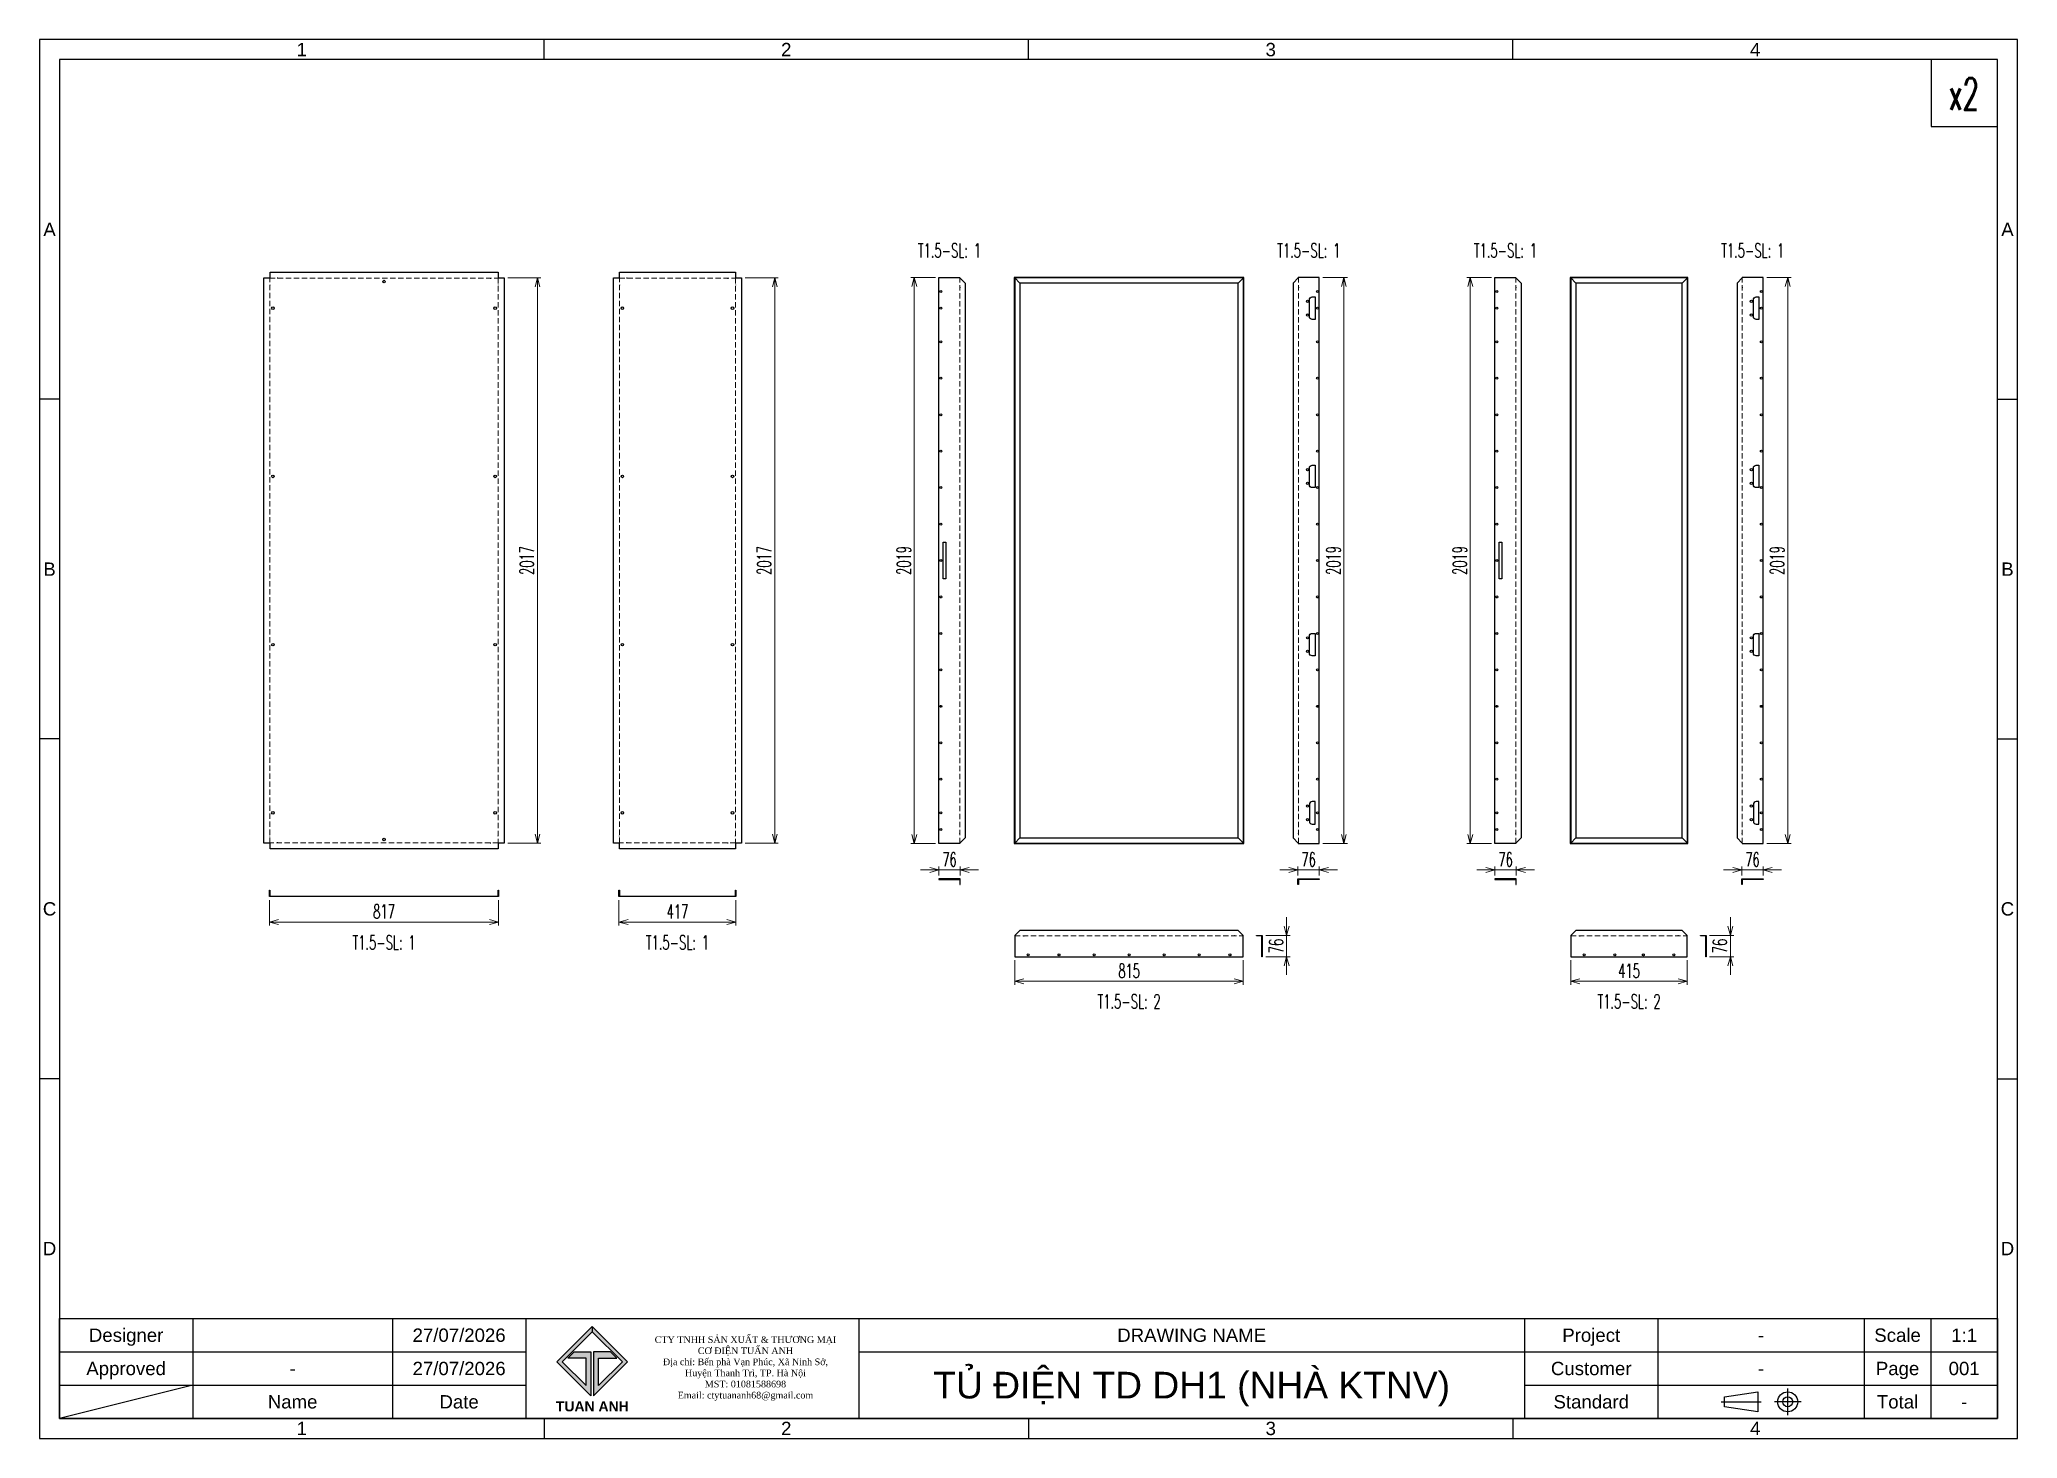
# Model space of a CAD drawing. Header units: millimetres. Extents: x 173893 to 258446, y -176540 to -123824.
# Drawn here: x 205035 to 212092, y -165708 to -160719 of the extents above; entities that cross this region are included whole.
import ezdxf
from ezdxf.enums import TextEntityAlignment as Align

# ---------------------------------------------------------------- set-up
doc = ezdxf.new("R2010")
doc.units = ezdxf.units.MM
doc.header["$LTSCALE"] = 3
doc.linetypes.add('HIDDEN', pattern=[9.525, 6.35, -3.175])
for name, color, linetype in [('@.DM. NÉT CHÍNH', 7, 'Continuous'), ('@.TEXT', 7, 'Continuous'), ('@.VISIBLE', 7, 'Continuous'), ('dim', 7, 'Continuous')]:
    doc.layers.add(name, color=color, linetype=linetype)
doc.layers.add('@.DM. NÉT ĐỨT', color=8, linetype='HIDDEN', lineweight=9)
doc.styles.add('Ann_w01', font='romans.shx', dxfattribs={"width": 0.6, "bigfont": 'chineset.shx'})
doc.styles.add('Arial', font='arial.ttf')
doc.dimstyles.new('Dim 01_SC25', dxfattribs={"dimscale": 25, "dimtxt": 2, "dimasz": 1.3, "dimexe": 0.5, "dimexo": 0.5, "dimgap": 0.5, "dimtad": 1, "dimdec": 1, "dimzin": 12, "dimdsep": 46, "dimtxsty": 'Ann_w01', "dimblk": 'OPEN30', "dimcen": 1.5, "dimclrd": 6, "dimclre": 6, "dimclrt": 3, "dimadec": 1, "dimazin": 3, "dimtm": 1e-09, "dimtfac": 1, "dimtdec": 1, "dimtix": 1, "dimtmove": 0, "dimatfit": 3, "dimldrblk": 'OPEN30', "dimfxl": 1, "dimtolj": 1, "dimlwd": 0, "dimlwe": 0, "dimarcsym": 0})

msp = doc.modelspace()

# ---------------------------------------------------------------- texts
at = {"layer": 'dim', "color": 1, "style": 'Ann_w01', "width": 0.6}
for s, height, p in [('x2', 113.498, (211900.22, -160912.6)), ('T1.5-SL: 1', 50, (208280.95, -161470.54)), ('T1.5-SL: 1', 50, (209563.02, -161470.54)), ('T1.5-SL: 1', 50, (210264.77, -161470.54)), ('T1.5-SL: 1', 50, (211146.84, -161470.54)), ('T1.5-SL: 1', 50, (206263.84, -163939.11)), ('T1.5-SL: 1', 50, (207310.63, -163939.11)), ('T1.5-SL: 2', 50, (208921.98, -164150.19)), ('T1.5-SL: 2', 50, (210705.8, -164150.19))]:
    msp.add_text(s, height=height, dxfattribs=at).set_placement(p, align=Align.MIDDLE_CENTER)

# ---------------------------------------------------------------- blocks, each defined once
blk = doc.blocks.new('_Open30')
at = {"color": 0, "linetype": 'ByBlock', "lineweight": -2}
for p, q in [((-1, 0.27), (0, 0)), ((0, 0), (-1, -0.27)), ((0, 0), (-1, 0))]:
    blk.add_line(p, q, dxfattribs=at)
blk = doc.blocks.new('*D256')
at = {"layer": 'Defpoints', "color": 0, "transparency": 16777216}
for p in [(207102.1, -163775.3), (207519.1, -163775.3), (207519.1, -163866.4)]:
    blk.add_point(p, dxfattribs=at)
at = {"layer": 'dim', "color": 6, "lineweight": 0, "transparency": 16777216}
for p, q in [((207102.1, -163787.8), (207102.1, -163878.9)), ((207519.1, -163787.8), (207519.1, -163878.9)), ((207134.6, -163866.4), (207486.6, -163866.4))]:
    blk.add_line(p, q, dxfattribs=at)
at = {"layer": 'dim', "color": 6, "lineweight": 0, "transparency": 16777216, "xscale": 32.5, "yscale": 32.5, "zscale": 32.5, "rotation": 180}
blk.add_blockref('_Open30', (207102.1, -163866.4), dxfattribs=at)
at = {"layer": 'dim', "color": 6, "lineweight": 0, "transparency": 16777216, "xscale": 32.5, "yscale": 32.5, "zscale": 32.5}
blk.add_blockref('_Open30', (207519.1, -163866.4), dxfattribs=at)
at = {"layer": 'dim', "color": 3, "transparency": 16777216, "insert": (207310.6, -163828.9), "char_height": 50, "attachment_point": 5, "style": 'Ann_w01'}
blk.add_mtext('\\A1;417', dxfattribs=at)
blk = doc.blocks.new('*D257')
at = {"layer": 'Defpoints', "color": 0, "transparency": 16777216}
for p in [(207539.3, -161568.3), (207658.1, -161568.3), (207539.3, -163585.3)]:
    blk.add_point(p, dxfattribs=at)
at = {"layer": 'dim', "color": 6, "lineweight": 0, "transparency": 16777216}
for p, q in [((207551.8, -161568.3), (207670.6, -161568.3)), ((207658.1, -163552.8), (207658.1, -161600.8)), ((207551.8, -163585.3), (207670.6, -163585.3))]:
    blk.add_line(p, q, dxfattribs=at)
at = {"layer": 'dim', "color": 6, "lineweight": 0, "transparency": 16777216, "xscale": 32.5, "yscale": 32.5, "zscale": 32.5}
for p, rotation in [((207658.1, -161568.3), 90), ((207658.1, -163585.3), 270)]:
    blk.add_blockref('_Open30', p, dxfattribs=dict(at, rotation=rotation))
at = {"layer": 'dim', "color": 3, "transparency": 16777216, "insert": (207620.6, -162576.8), "char_height": 50, "attachment_point": 5, "rotation": 90, "style": 'Ann_w01'}
blk.add_mtext('\\A1;2017', dxfattribs=at)
blk = doc.blocks.new('*D258')
at = {"layer": 'Defpoints', "color": 0, "transparency": 16777216}
for p in [(211184.3, -161567.3), (211272.1, -161567.3), (211184.3, -163586.3)]:
    blk.add_point(p, dxfattribs=at)
at = {"layer": 'dim', "color": 6, "lineweight": 0, "transparency": 16777216}
for p, q in [((211196.8, -161567.3), (211284.6, -161567.3)), ((211272.1, -163553.8), (211272.1, -161599.8)), ((211196.8, -163586.3), (211284.6, -163586.3))]:
    blk.add_line(p, q, dxfattribs=at)
at = {"layer": 'dim', "color": 6, "lineweight": 0, "transparency": 16777216, "xscale": 32.5, "yscale": 32.5, "zscale": 32.5}
for p, rotation in [((211272.1, -161567.3), 90), ((211272.1, -163586.3), 270)]:
    blk.add_blockref('_Open30', p, dxfattribs=dict(at, rotation=rotation))
at = {"layer": 'dim', "color": 3, "transparency": 16777216, "insert": (211234.6, -162576.8), "char_height": 50, "attachment_point": 5, "rotation": 90, "style": 'Ann_w01'}
blk.add_mtext('\\A1;2019', dxfattribs=at)
blk = doc.blocks.new('*D259')
at = {"layer": 'Defpoints', "color": 0, "transparency": 16777216}
for p in [(211108.3, -163712.6), (211184.3, -163680.4), (211184.3, -163712.6)]:
    blk.add_point(p, dxfattribs=at)
at = {"layer": 'dim', "color": 6, "lineweight": 0, "transparency": 16777216}
for p, q in [((211075.8, -163680.4), (211043.3, -163680.4)), ((211108.3, -163700.1), (211108.3, -163667.9)), ((211108.3, -163680.4), (211184.3, -163680.4)), ((211184.3, -163700.1), (211184.3, -163667.9)), ((211216.8, -163680.4), (211249.3, -163680.4))]:
    blk.add_line(p, q, dxfattribs=at)
at = {"layer": 'dim', "color": 6, "lineweight": 0, "transparency": 16777216, "xscale": 32.5, "yscale": 32.5, "zscale": 32.5}
blk.add_blockref('_Open30', (211108.3, -163680.4), dxfattribs=at)
at = {"layer": 'dim', "color": 6, "lineweight": 0, "transparency": 16777216, "xscale": 32.5, "yscale": 32.5, "zscale": 32.5, "rotation": 180}
blk.add_blockref('_Open30', (211184.3, -163680.4), dxfattribs=at)
at = {"layer": 'dim', "color": 3, "transparency": 16777216, "insert": (211146.3, -163642.9), "char_height": 50, "attachment_point": 5, "style": 'Ann_w01'}
blk.add_mtext('\\A1;76', dxfattribs=at)
blk = doc.blocks.new('*D260')
at = {"layer": 'Defpoints', "color": 0, "transparency": 16777216}
for p in [(210139.5, -161567.3), (210227.3, -161567.3), (210227.3, -163586.3)]:
    blk.add_point(p, dxfattribs=at)
at = {"layer": 'dim', "color": 6, "lineweight": 0, "transparency": 16777216}
for p, q in [((210214.8, -161567.3), (210127, -161567.3)), ((210139.5, -163553.8), (210139.5, -161599.8)), ((210214.8, -163586.3), (210127, -163586.3))]:
    blk.add_line(p, q, dxfattribs=at)
at = {"layer": 'dim', "color": 6, "lineweight": 0, "transparency": 16777216, "xscale": 32.5, "yscale": 32.5, "zscale": 32.5}
for p, rotation in [((210139.5, -161567.3), 90), ((210139.5, -163586.3), 270)]:
    blk.add_blockref('_Open30', p, dxfattribs=dict(at, rotation=rotation))
at = {"layer": 'dim', "color": 3, "transparency": 16777216, "insert": (210102, -162576.8), "char_height": 50, "attachment_point": 5, "rotation": 90, "style": 'Ann_w01'}
blk.add_mtext('\\A1;2019', dxfattribs=at)
blk = doc.blocks.new('*D261')
at = {"layer": 'Defpoints', "color": 0, "transparency": 16777216}
for p in [(210227.3, -163680.4), (210227.3, -163712.6), (210303.3, -163712.6)]:
    blk.add_point(p, dxfattribs=at)
at = {"layer": 'dim', "color": 6, "lineweight": 0, "transparency": 16777216}
for p, q in [((210194.8, -163680.4), (210162.3, -163680.4)), ((210227.3, -163700.1), (210227.3, -163667.9)), ((210303.3, -163680.4), (210227.3, -163680.4)), ((210303.3, -163700.1), (210303.3, -163667.9)), ((210335.8, -163680.4), (210368.3, -163680.4))]:
    blk.add_line(p, q, dxfattribs=at)
at = {"layer": 'dim', "color": 6, "lineweight": 0, "transparency": 16777216, "xscale": 32.5, "yscale": 32.5, "zscale": 32.5}
blk.add_blockref('_Open30', (210227.3, -163680.4), dxfattribs=at)
at = {"layer": 'dim', "color": 6, "lineweight": 0, "transparency": 16777216, "xscale": 32.5, "yscale": 32.5, "zscale": 32.5, "rotation": 180}
blk.add_blockref('_Open30', (210303.3, -163680.4), dxfattribs=at)
at = {"layer": 'dim', "color": 3, "transparency": 16777216, "insert": (210265.3, -163642.9), "char_height": 50, "attachment_point": 5, "style": 'Ann_w01'}
blk.add_mtext('\\A1;76', dxfattribs=at)
blk = doc.blocks.new('*D230')
at = {"layer": 'Defpoints', "color": 0, "transparency": 16777216}
for p in [(210498.3, -163989.8), (210913.3, -163989.8), (210913.3, -164077.5)]:
    blk.add_point(p, dxfattribs=at)
at = {"layer": 'dim', "color": 6, "lineweight": 0, "transparency": 16777216}
for p, q in [((210498.3, -164002.3), (210498.3, -164090)), ((210913.3, -164002.3), (210913.3, -164090)), ((210530.8, -164077.5), (210880.8, -164077.5))]:
    blk.add_line(p, q, dxfattribs=at)
at = {"layer": 'dim', "color": 6, "lineweight": 0, "transparency": 16777216, "xscale": 32.5, "yscale": 32.5, "zscale": 32.5, "rotation": 180}
blk.add_blockref('_Open30', (210498.3, -164077.5), dxfattribs=at)
at = {"layer": 'dim', "color": 6, "lineweight": 0, "transparency": 16777216, "xscale": 32.5, "yscale": 32.5, "zscale": 32.5}
blk.add_blockref('_Open30', (210913.3, -164077.5), dxfattribs=at)
at = {"layer": 'dim', "color": 3, "transparency": 16777216, "insert": (210705.8, -164040), "char_height": 50, "attachment_point": 5, "style": 'Ann_w01'}
blk.add_mtext('\\A1;415', dxfattribs=at)
blk = doc.blocks.new('*D231')
at = {"layer": 'Defpoints', "color": 0, "transparency": 16777216}
for p in [(210980.8, -163913.8), (210980.8, -163989.8), (211067.6, -163989.8)]:
    blk.add_point(p, dxfattribs=at)
at = {"layer": 'dim', "color": 6, "lineweight": 0, "transparency": 16777216}
for p, q in [((211067.6, -163881.3), (211067.6, -163848.8)), ((210993.3, -163913.8), (211080.1, -163913.8)), ((211067.6, -163913.8), (211067.6, -163989.8)), ((210993.3, -163989.8), (211080.1, -163989.8)), ((211067.6, -164022.3), (211067.6, -164054.8))]:
    blk.add_line(p, q, dxfattribs=at)
at = {"layer": 'dim', "color": 6, "lineweight": 0, "transparency": 16777216, "xscale": 32.5, "yscale": 32.5, "zscale": 32.5}
for p, rotation in [((211067.6, -163913.8), 270), ((211067.6, -163989.8), 90)]:
    blk.add_blockref('_Open30', p, dxfattribs=dict(at, rotation=rotation))
at = {"layer": 'dim', "color": 3, "transparency": 16777216, "insert": (211030.1, -163951.8), "char_height": 50, "attachment_point": 5, "rotation": 90, "style": 'Ann_w01'}
blk.add_mtext('\\A1;76', dxfattribs=at)
blk = doc.blocks.new('*D198')
at = {"layer": 'Defpoints', "color": 0, "transparency": 16777216}
for p in [(205855.3, -163775.3), (206672.3, -163775.3), (206672.3, -163866.4)]:
    blk.add_point(p, dxfattribs=at)
at = {"layer": 'dim', "color": 6, "lineweight": 0, "transparency": 16777216}
for p, q in [((205855.3, -163787.8), (205855.3, -163878.9)), ((206672.3, -163787.8), (206672.3, -163878.9)), ((205887.8, -163866.4), (206639.8, -163866.4))]:
    blk.add_line(p, q, dxfattribs=at)
at = {"layer": 'dim', "color": 6, "lineweight": 0, "transparency": 16777216, "xscale": 32.5, "yscale": 32.5, "zscale": 32.5, "rotation": 180}
blk.add_blockref('_Open30', (205855.3, -163866.4), dxfattribs=at)
at = {"layer": 'dim', "color": 6, "lineweight": 0, "transparency": 16777216, "xscale": 32.5, "yscale": 32.5, "zscale": 32.5}
blk.add_blockref('_Open30', (206672.3, -163866.4), dxfattribs=at)
at = {"layer": 'dim', "color": 3, "transparency": 16777216, "insert": (206263.8, -163828.9), "char_height": 50, "attachment_point": 5, "style": 'Ann_w01'}
blk.add_mtext('\\A1;817', dxfattribs=at)
blk = doc.blocks.new('*D199')
at = {"layer": 'Defpoints', "color": 0, "transparency": 16777216}
for p in [(206692.5, -161568.3), (206811.3, -161568.3), (206692.5, -163585.3)]:
    blk.add_point(p, dxfattribs=at)
at = {"layer": 'dim', "color": 6, "lineweight": 0, "transparency": 16777216}
for p, q in [((206705, -161568.3), (206823.8, -161568.3)), ((206811.3, -163552.8), (206811.3, -161600.8)), ((206705, -163585.3), (206823.8, -163585.3))]:
    blk.add_line(p, q, dxfattribs=at)
at = {"layer": 'dim', "color": 6, "lineweight": 0, "transparency": 16777216, "xscale": 32.5, "yscale": 32.5, "zscale": 32.5}
for p, rotation in [((206811.3, -161568.3), 90), ((206811.3, -163585.3), 270)]:
    blk.add_blockref('_Open30', p, dxfattribs=dict(at, rotation=rotation))
at = {"layer": 'dim', "color": 3, "transparency": 16777216, "insert": (206773.8, -162576.8), "char_height": 50, "attachment_point": 5, "rotation": 90, "style": 'Ann_w01'}
blk.add_mtext('\\A1;2017', dxfattribs=at)
blk = doc.blocks.new('*D202')
at = {"layer": 'Defpoints', "color": 0, "transparency": 16777216}
for p in [(209600.5, -161567.3), (209688.3, -161567.3), (209600.5, -163586.3)]:
    blk.add_point(p, dxfattribs=at)
at = {"layer": 'dim', "color": 6, "lineweight": 0, "transparency": 16777216}
for p, q in [((209613, -161567.3), (209700.8, -161567.3)), ((209688.3, -163553.8), (209688.3, -161599.8)), ((209613, -163586.3), (209700.8, -163586.3))]:
    blk.add_line(p, q, dxfattribs=at)
at = {"layer": 'dim', "color": 6, "lineweight": 0, "transparency": 16777216, "xscale": 32.5, "yscale": 32.5, "zscale": 32.5}
for p, rotation in [((209688.3, -161567.3), 90), ((209688.3, -163586.3), 270)]:
    blk.add_blockref('_Open30', p, dxfattribs=dict(at, rotation=rotation))
at = {"layer": 'dim', "color": 3, "transparency": 16777216, "insert": (209650.8, -162576.8), "char_height": 50, "attachment_point": 5, "rotation": 90, "style": 'Ann_w01'}
blk.add_mtext('\\A1;2019', dxfattribs=at)
blk = doc.blocks.new('*D203')
at = {"layer": 'Defpoints', "color": 0, "transparency": 16777216}
for p in [(209524.5, -163712.6), (209600.5, -163680.4), (209600.5, -163712.6)]:
    blk.add_point(p, dxfattribs=at)
at = {"layer": 'dim', "color": 6, "lineweight": 0, "transparency": 16777216}
for p, q in [((209492, -163680.4), (209459.5, -163680.4)), ((209524.5, -163700.1), (209524.5, -163667.9)), ((209524.5, -163680.4), (209600.5, -163680.4)), ((209600.5, -163700.1), (209600.5, -163667.9)), ((209633, -163680.4), (209665.5, -163680.4))]:
    blk.add_line(p, q, dxfattribs=at)
at = {"layer": 'dim', "color": 6, "lineweight": 0, "transparency": 16777216, "xscale": 32.5, "yscale": 32.5, "zscale": 32.5}
blk.add_blockref('_Open30', (209524.5, -163680.4), dxfattribs=at)
at = {"layer": 'dim', "color": 6, "lineweight": 0, "transparency": 16777216, "xscale": 32.5, "yscale": 32.5, "zscale": 32.5, "rotation": 180}
blk.add_blockref('_Open30', (209600.5, -163680.4), dxfattribs=at)
at = {"layer": 'dim', "color": 3, "transparency": 16777216, "insert": (209562.5, -163642.9), "char_height": 50, "attachment_point": 5, "style": 'Ann_w01'}
blk.add_mtext('\\A1;76', dxfattribs=at)
blk = doc.blocks.new('*D204')
at = {"layer": 'Defpoints', "color": 0, "transparency": 16777216}
for p in [(208155.7, -161567.3), (208243.4, -161567.3), (208243.4, -163586.3)]:
    blk.add_point(p, dxfattribs=at)
at = {"layer": 'dim', "color": 6, "lineweight": 0, "transparency": 16777216}
for p, q in [((208230.9, -161567.3), (208143.2, -161567.3)), ((208155.7, -163553.8), (208155.7, -161599.8)), ((208230.9, -163586.3), (208143.2, -163586.3))]:
    blk.add_line(p, q, dxfattribs=at)
at = {"layer": 'dim', "color": 6, "lineweight": 0, "transparency": 16777216, "xscale": 32.5, "yscale": 32.5, "zscale": 32.5}
for p, rotation in [((208155.7, -161567.3), 90), ((208155.7, -163586.3), 270)]:
    blk.add_blockref('_Open30', p, dxfattribs=dict(at, rotation=rotation))
at = {"layer": 'dim', "color": 3, "transparency": 16777216, "insert": (208118.2, -162576.8), "char_height": 50, "attachment_point": 5, "rotation": 90, "style": 'Ann_w01'}
blk.add_mtext('\\A1;2019', dxfattribs=at)
blk = doc.blocks.new('*D205')
at = {"layer": 'Defpoints', "color": 0, "transparency": 16777216}
for p in [(208243.4, -163680.4), (208243.4, -163712.6), (208319.4, -163712.6)]:
    blk.add_point(p, dxfattribs=at)
at = {"layer": 'dim', "color": 6, "lineweight": 0, "transparency": 16777216}
for p, q in [((208210.9, -163680.4), (208178.4, -163680.4)), ((208243.4, -163700.1), (208243.4, -163667.9)), ((208319.4, -163680.4), (208243.4, -163680.4)), ((208319.4, -163700.1), (208319.4, -163667.9)), ((208351.9, -163680.4), (208384.4, -163680.4))]:
    blk.add_line(p, q, dxfattribs=at)
at = {"layer": 'dim', "color": 6, "lineweight": 0, "transparency": 16777216, "xscale": 32.5, "yscale": 32.5, "zscale": 32.5}
blk.add_blockref('_Open30', (208243.4, -163680.4), dxfattribs=at)
at = {"layer": 'dim', "color": 6, "lineweight": 0, "transparency": 16777216, "xscale": 32.5, "yscale": 32.5, "zscale": 32.5, "rotation": 180}
blk.add_blockref('_Open30', (208319.4, -163680.4), dxfattribs=at)
at = {"layer": 'dim', "color": 3, "transparency": 16777216, "insert": (208281.4, -163642.9), "char_height": 50, "attachment_point": 5, "style": 'Ann_w01'}
blk.add_mtext('\\A1;76', dxfattribs=at)
blk = doc.blocks.new('*D208')
at = {"layer": 'Defpoints', "color": 0, "transparency": 16777216}
for p in [(208514.5, -163989.8), (209329.5, -163989.8), (209329.5, -164077.5)]:
    blk.add_point(p, dxfattribs=at)
at = {"layer": 'dim', "color": 6, "lineweight": 0, "transparency": 16777216}
for p, q in [((208514.5, -164002.3), (208514.5, -164090)), ((209329.5, -164002.3), (209329.5, -164090)), ((208547, -164077.5), (209297, -164077.5))]:
    blk.add_line(p, q, dxfattribs=at)
at = {"layer": 'dim', "color": 6, "lineweight": 0, "transparency": 16777216, "xscale": 32.5, "yscale": 32.5, "zscale": 32.5, "rotation": 180}
blk.add_blockref('_Open30', (208514.5, -164077.5), dxfattribs=at)
at = {"layer": 'dim', "color": 6, "lineweight": 0, "transparency": 16777216, "xscale": 32.5, "yscale": 32.5, "zscale": 32.5}
blk.add_blockref('_Open30', (209329.5, -164077.5), dxfattribs=at)
at = {"layer": 'dim', "color": 3, "transparency": 16777216, "insert": (208922, -164040), "char_height": 50, "attachment_point": 5, "style": 'Ann_w01'}
blk.add_mtext('\\A1;815', dxfattribs=at)
blk = doc.blocks.new('*D209')
at = {"layer": 'Defpoints', "color": 0, "transparency": 16777216}
for p in [(209396.9, -163913.8), (209396.9, -163989.8), (209483.8, -163989.8)]:
    blk.add_point(p, dxfattribs=at)
at = {"layer": 'dim', "color": 6, "lineweight": 0, "transparency": 16777216}
for p, q in [((209483.8, -163881.3), (209483.8, -163848.8)), ((209409.4, -163913.8), (209496.3, -163913.8)), ((209483.8, -163913.8), (209483.8, -163989.8)), ((209409.4, -163989.8), (209496.3, -163989.8)), ((209483.8, -164022.3), (209483.8, -164054.8))]:
    blk.add_line(p, q, dxfattribs=at)
at = {"layer": 'dim', "color": 6, "lineweight": 0, "transparency": 16777216, "xscale": 32.5, "yscale": 32.5, "zscale": 32.5}
for p, rotation in [((209483.8, -163913.8), 270), ((209483.8, -163989.8), 90)]:
    blk.add_blockref('_Open30', p, dxfattribs=dict(at, rotation=rotation))
at = {"layer": 'dim', "color": 3, "transparency": 16777216, "insert": (209446.3, -163951.8), "char_height": 50, "attachment_point": 5, "rotation": 90, "style": 'Ann_w01'}
blk.add_mtext('\\A1;76', dxfattribs=at)
blk = doc.blocks.new('Standard ISO')
at = {"color": 6}
for p, q in [((-6, 0), (0, 0)), ((6, 0), (2, 0)), ((4, -2), (4, 2))]:
    blk.add_line(p, q, dxfattribs=at)
blk.add_lwpolyline([(-0.5, 1.5), (-0.5, -1.5), (-5.5, -0.75), (-5.5, 0.75), (-0.5, 1.5)])
for radius in [1.5, 0.75]:
    blk.add_circle((4, 0), radius)
blk = doc.blocks.new('A$C4dbb82d6')
at = {"layer": '@.VISIBLE'}
h = blk.add_hatch(color=30, dxfattribs=at)
h.dxf.hatch_style = 1
h.paths.add_polyline_path([(0.21, 4.97), (3.62, 1.56), (3.62, 5.97), (1.92, 5.97), (1.3, 5.35), (3.12, 5.35), (3.12, 2.59), (0.74, 4.97), (3.75, 7.98), (3.75, 8.51)])
h = blk.add_hatch(color=150, dxfattribs=at)
h.dxf.hatch_style = 1
h.paths.add_polyline_path([(6.76, 4.97), (4.37, 2.59), (4.37, 5.35), (6.2, 5.35), (5.58, 5.97), (3.88, 5.97), (3.88, 1.56), (7.29, 4.97), (3.75, 8.51), (3.75, 7.98)])
at = {"layer": '@.VISIBLE', "color": 30}
blk.add_lwpolyline([(3.62, 5.97), (3.62, 1.56), (0.21, 4.97), (3.75, 8.51), (3.75, 7.98), (0.74, 4.97), (3.12, 2.59), (3.12, 5.35), (1.3, 5.35), (1.92, 5.97)], close=True, dxfattribs=at)
at = {"layer": '@.VISIBLE', "color": 150}
blk.add_lwpolyline([(3.88, 5.97), (3.88, 1.56), (7.29, 4.97), (3.75, 8.51), (3.75, 7.98), (6.76, 4.97), (4.37, 2.59), (4.37, 5.35), (6.2, 5.35), (5.58, 5.97)], close=True, dxfattribs=at)
at = {"layer": '@.VISIBLE', "color": 30, "insert": (3.75, 0.51), "char_height": 1, "attachment_point": 5, "style": 'Ann_w01'}
blk.add_mtext_dynamic_manual_height_columns('{\\fArial|b1|i0|c0|p34;\\W1;TUAN ANH}', width=7.5, gutter_width=49.6, heights=[0], dxfattribs=at)
blk = doc.blocks.new('KHUNG BAN VE (Made by Tung)')
at = {"layer": '@.VISIBLE', "color": 8}
for p, q in [((75.75, 207), (75.75, 210)), ((148.5, 207), (148.5, 210)), ((221.25, 207), (221.25, 210)), ((3, 156), (0, 156)), ((294, 156), (297, 156)), ((3, 105), (0, 105)), ((294, 105), (297, 105)), ((3, 54), (0, 54)), ((294, 54), (297, 54)), ((23, 18), (23, 3)), ((53, 18), (53, 3)), ((73, 18), (73, 3)), ((123, 18), (123, 3)), ((223, 18), (223, 3)), ((243, 18), (243, 3)), ((274, 18), (274, 3)), ((284, 18), (284, 3)), ((3, 13), (73, 13)), ((123, 13), (294, 13)), ((3, 8), (73, 8)), ((23, 8), (3, 3)), ((223, 8), (294, 8)), ((75.75, 3), (75.75, 0)), ((148.5, 3), (148.5, 0)), ((221.25, 3), (221.25, 0))]:
    blk.add_line(p, q, dxfattribs=at)
for points in [[(0, 0), (297, 0), (297, 210), (0, 210)], [(3, 3), (294, 3), (294, 207), (3, 207)], [(3, 18), (294, 18), (294, 3), (3, 3)]]:
    blk.add_lwpolyline(points, close=True, dxfattribs=at)
at = {"xscale": 1.5, "yscale": 1.5, "zscale": 1.5}
blk.add_blockref('A$C4dbb82d6', (77.375, 4.041), dxfattribs=at)
blk.add_blockref('Standard ISO', (258.5, 5.5))
at = {"layer": '@.TEXT', "color": 1, "style": 'Arial'}
for s, p in [('1', (39.375, 208.5)), ('2', (112.125, 208.5)), ('3', (184.875, 208.5)), ('4', (257.625, 208.5)), ('A', (1.5, 181.5)), ('A', (295.5, 181.5)), ('B', (1.5, 130.5)), ('B', (295.5, 130.5)), ('C', (1.5, 79.5)), ('C', (295.5, 79.5)), ('D', (1.5, 28.5)), ('D', (295.5, 28.5)), ('27/07/2026', (63, 15.5)), ('27/07/2026', (63, 10.5)), ('1', (39.375, 1.5)), ('2', (112.125, 1.5)), ('3', (184.875, 1.5)), ('4', (257.625, 1.5))]:
    blk.add_text(s, height=2, dxfattribs=at).set_placement(p, align=Align.MIDDLE_CENTER)
at = {"layer": '@.TEXT', "color": 2, "style": 'Arial'}
for s, p in [('Designer', (13, 15.5)), ('DRAWING NAME', (173, 15.5)), ('Project', (233, 15.5)), ('Scale', (279, 15.5)), ('Approved', (13, 10.5)), ('Customer', (233, 10.5)), ('Page', (279, 10.5)), ('Name', (38, 5.5)), ('Date', (63, 5.5)), ('Standard', (233, 5.5)), ('Total', (279, 5.5))]:
    blk.add_text(s, height=2, dxfattribs=at).set_placement(p, align=Align.MIDDLE_CENTER)
at = {"layer": '@.TEXT', "color": 1, "style": 'Arial'}
for tag, height, p in [('DESIGNER_NAME', 2, (38, 15.5)), ('PROJECT_CODE', 2, (258.5, 15.5)), ('SCALE', 2, (289, 15.5)), ('APPROVED_NAME', 2, (38, 10.5)), ('DRAWING_NAME', 4, (173, 8)), ('CUSTOMER_NAME', 2, (258.5, 10.5)), ('PAGE', 2, (289, 10.5)), ('TOTAL', 2, (289, 5.5))]:
    blk.add_attdef(tag, text='', height=height, dxfattribs=at).set_placement(p, align=Align.MIDDLE_CENTER)
at = {"layer": '@.VISIBLE', "color": 30, "insert": (106, 10.5), "char_height": 1, "attachment_point": 5, "style": 'Ann_w01'}
blk.add_mtext_dynamic_manual_height_columns('{\\fTimes New Roman|b0|i0|c0|p18;\\W1;CTY TNHH SẢN XUẤT & THƯƠNG MẠI CƠ ĐIỆN TUẤN ANH\\PĐịa chỉ: Bến phà Vạn Phúc, Xã Ninh Sở, Huyện Thanh Trì, TP. Hà Nội\\PMST: 01081588698\\PEmail: ctytuananh68@gmail.com}', width=28.70976, gutter_width=99.197, heights=[0], dxfattribs=at)

# ---------------------------------------------------------------- dimensions: what is measured, and where the dimension line sits
at = {"layer": 'dim'}
for base, p1, p2, angle, picture, middle in [((206811.32, -161568.28), (206692.54, -163585.28), (206692.54, -161568.28), 90, '*D199', (206773.82, -162576.78)), ((207658.12, -161568.28), (207539.33, -163585.28), (207539.33, -161568.28), 90, '*D257', (207620.62, -162576.78)), ((208155.68, -161567.28), (208243.45, -163586.28), (208243.45, -161567.28), 90, '*D204', (208118.18, -162576.78)), ((209688.28, -161567.28), (209600.52, -163586.28), (209600.52, -161567.28), 90, '*D202', (209650.78, -162576.78)), ((210139.5, -161567.28), (210227.27, -163586.28), (210227.27, -161567.28), 90, '*D260', (210102, -162576.78)), ((211272.11, -161567.28), (211184.34, -163586.28), (211184.34, -161567.28), 90, '*D258', (211234.61, -162576.78)), ((208243.45, -163680.4), (208319.45, -163712.6), (208243.45, -163712.6), 180, '*D205', (208281.45, -163642.9)), ((210227.27, -163680.4), (210303.27, -163712.6), (210227.27, -163712.6), 180, '*D261', (210265.27, -163642.9)), ((209483.8, -163989.76), (209396.93, -163913.76), (209396.93, -163989.76), 270, '*D209', (209446.3, -163951.76)), ((211067.62, -163989.76), (210980.75, -163913.76), (210980.75, -163989.76), 270, '*D231', (211030.12, -163951.76))]:
    dim = msp.add_linear_dim(base=base, p1=p1, p2=p2, angle=angle, dimstyle='Dim 01_SC25', dxfattribs=at)
    dim.commit()
    dim.dimension.update_dxf_attribs({"geometry": picture, "text_midpoint": middle})
for base, p1, p2, picture, middle in [((209600.52, -163680.4), (209524.52, -163712.6), (209600.52, -163712.6), '*D203', (209562.52, -163642.9)), ((211184.34, -163680.4), (211108.34, -163712.6), (211184.34, -163712.6), '*D259', (211146.34, -163642.9)), ((206672.34, -163866.44), (205855.34, -163775.28), (206672.34, -163775.28), '*D198', (206263.84, -163828.94)), ((207519.13, -163866.44), (207102.13, -163775.28), (207519.13, -163775.28), '*D256', (207310.63, -163828.94)), ((209329.48, -164077.53), (208514.48, -163989.76), (209329.48, -163989.76), '*D208', (208921.98, -164040.03)), ((210913.3, -164077.53), (210498.3, -163989.76), (210913.3, -163989.76), '*D230', (210705.8, -164040.03))]:
    dim = msp.add_linear_dim(base=base, p1=p1, p2=p2, dimstyle='Dim 01_SC25', dxfattribs=at)
    dim.commit()
    dim.dimension.update_dxf_attribs({"geometry": picture, "text_midpoint": middle})

# ---------------------------------------------------------------- linework, layer by layer
at = {"color": 1}
for p, q in [((205856.74, -161593.15), (205856.74, -161595.15)), ((205884.66, -161569.68), (205882.66, -161569.68)), ((206643.02, -161569.68), (206645.02, -161569.68)), ((206670.94, -161593.15), (206670.94, -161595.15)), ((207103.53, -161593.15), (207103.53, -161595.15)), ((207131.46, -161569.68), (207129.46, -161569.68)), ((207489.81, -161569.68), (207491.81, -161569.68)), ((207517.73, -161593.15), (207517.73, -161595.15)), ((208318.05, -161601.69), (208318.05, -161603.69)), ((209525.92, -161601.69), (209525.92, -161603.69)), ((210301.87, -161601.69), (210301.87, -161603.69)), ((211109.74, -161601.69), (211109.74, -161603.69)), ((205856.74, -163560.41), (205856.74, -163558.41)), ((206670.94, -163560.41), (206670.94, -163558.41)), ((207103.53, -163560.41), (207103.53, -163558.41)), ((207517.73, -163560.41), (207517.73, -163558.41)), ((208318.05, -163551.87), (208318.05, -163549.87)), ((209525.92, -163551.87), (209525.92, -163549.87)), ((210301.87, -163551.87), (210301.87, -163549.87)), ((211109.74, -163551.87), (211109.74, -163549.87)), ((205884.66, -163583.88), (205882.66, -163583.88)), ((206643.02, -163583.88), (206645.02, -163583.88)), ((207131.46, -163583.88), (207129.46, -163583.88)), ((207489.81, -163583.88), (207491.81, -163583.88)), ((208545.39, -163915.16), (208547.39, -163915.16)), ((209298.57, -163915.16), (209296.57, -163915.16)), ((210529.21, -163915.16), (210531.21, -163915.16)), ((210882.4, -163915.16), (210880.4, -163915.16))]:
    msp.add_line(p, q, dxfattribs=at)
for p, q in [((205857.24, -161568.28), (205857.24, -161569.68)), ((206670.44, -161568.28), (206670.44, -161569.68)), ((207104.03, -161568.28), (207104.03, -161569.68)), ((207517.23, -161568.28), (207517.23, -161569.68)), ((208318.15, -161568.78), (208318.15, -161567.28)), ((209525.82, -161568.78), (209525.82, -161567.28)), ((210301.97, -161568.78), (210301.97, -161567.28)), ((211109.64, -161568.78), (211109.64, -161567.28)), ((205857.24, -163585.28), (205857.24, -163583.88)), ((206670.44, -163585.28), (206670.44, -163583.88)), ((207104.03, -163585.28), (207104.03, -163583.88)), ((207517.23, -163585.28), (207517.23, -163583.88)), ((208318.15, -163584.78), (208318.15, -163586.28)), ((209525.82, -163584.78), (209525.82, -163586.28)), ((210301.97, -163584.78), (210301.97, -163586.28)), ((211109.64, -163584.78), (211109.64, -163586.28))]:
    msp.add_line(p, q)
at = {"color": 6}
for p, q in [((208513.98, -161568.78), (208513.98, -161567.28)), ((208532.48, -161587.28), (208513.98, -161568.78)), ((209311.48, -161587.28), (209329.98, -161568.78)), ((209329.98, -161568.78), (209329.98, -161567.28)), ((210497.8, -161568.78), (210497.8, -161567.28)), ((210516.3, -161587.28), (210497.8, -161568.78)), ((210895.3, -161587.28), (210913.8, -161568.78)), ((210913.8, -161568.78), (210913.8, -161567.28)), ((208532.48, -163566.28), (208513.98, -163584.78)), ((209311.48, -163566.28), (209329.98, -163584.78)), ((210516.3, -163566.28), (210497.8, -163584.78)), ((210895.3, -163566.28), (210913.8, -163584.78)), ((208513.98, -163584.78), (208513.98, -163586.28)), ((209329.98, -163584.78), (209329.98, -163586.28)), ((210497.8, -163584.78), (210497.8, -163586.28)), ((210913.8, -163584.78), (210913.8, -163586.28))]:
    msp.add_line(p, q, dxfattribs=at)
for points in [[(205857.24, -161548.08), (206670.44, -161548.08), (206670.44, -161568.28), (206692.54, -161568.28), (206692.54, -163585.28), (206670.44, -163585.28), (206670.44, -163605.48), (205857.24, -163605.48), (205857.24, -163585.28), (205835.14, -163585.28), (205835.14, -161568.28), (205857.24, -161568.28)], [(207104.03, -161548.08), (207517.23, -161548.08), (207517.23, -161568.28), (207539.33, -161568.28), (207539.33, -163585.28), (207517.23, -163585.28), (207517.23, -163605.48), (207104.03, -163605.48), (207104.03, -163585.28), (207081.93, -163585.28), (207081.93, -161568.28), (207104.03, -161568.28)], [(208268.45, -162511.78), (208268.45, -162641.78), (208258.45, -162641.78), (208258.45, -162511.78)], [(210252.27, -162511.78), (210252.27, -162641.78), (210242.27, -162641.78), (210242.27, -162511.78)], [(208319.45, -163732.6), (208319.45, -163712.6), (208243.45, -163712.6), (208243.45, -163714.1), (208317.95, -163714.1), (208317.95, -163732.6)], [(209524.52, -163732.6), (209524.52, -163712.6), (209600.52, -163712.6), (209600.52, -163714.1), (209526.02, -163714.1), (209526.02, -163732.6)], [(210303.27, -163732.6), (210303.27, -163712.6), (210227.27, -163712.6), (210227.27, -163714.1), (210301.77, -163714.1), (210301.77, -163732.6)], [(211108.34, -163732.6), (211108.34, -163712.6), (211184.34, -163712.6), (211184.34, -163714.1), (211109.84, -163714.1), (211109.84, -163732.6)], [(205856.84, -163752.28), (205856.84, -163773.78), (206670.84, -163773.78), (206670.84, -163752.28), (206672.34, -163752.28), (206672.34, -163775.28), (205855.34, -163775.28), (205855.34, -163752.28)], [(207103.63, -163752.28), (207103.63, -163773.78), (207517.63, -163773.78), (207517.63, -163752.28), (207519.13, -163752.28), (207519.13, -163775.28), (207102.13, -163775.28), (207102.13, -163752.28)], [(209376.93, -163913.76), (209396.93, -163913.76), (209396.93, -163989.76), (209395.43, -163989.76), (209395.43, -163915.26), (209376.93, -163915.26)], [(210960.75, -163913.76), (210980.75, -163913.76), (210980.75, -163989.76), (210979.25, -163989.76), (210979.25, -163915.26), (210960.75, -163915.26)]]:
    msp.add_lwpolyline(points, close=True)
for points in [[(208318.15, -163586.28), (208243.45, -163586.28), (208243.45, -161567.28), (208318.15, -161567.28)], [(208318.15, -161568.78), (208336.65, -161587.28), (208336.65, -163566.28), (208318.15, -163584.78)], [(209525.82, -161568.78), (209507.32, -161587.28), (209507.32, -163566.28), (209525.82, -163584.78)], [(209525.82, -163586.28), (209600.52, -163586.28), (209600.52, -161567.28), (209525.82, -161567.28)], [(210301.97, -163586.28), (210227.27, -163586.28), (210227.27, -161567.28), (210301.97, -161567.28)], [(210301.97, -161568.78), (210320.47, -161587.28), (210320.47, -163566.28), (210301.97, -163584.78)], [(211109.64, -161568.78), (211091.14, -161587.28), (211091.14, -163566.28), (211109.64, -163584.78)], [(211109.64, -163586.28), (211184.34, -163586.28), (211184.34, -161567.28), (211109.64, -161567.28)], [(209329.48, -163914.56), (209311.48, -163896.56), (208532.48, -163896.56), (208514.48, -163914.56)], [(208514.48, -163914.56), (208514.48, -163989.76), (209329.48, -163989.76), (209329.48, -163914.56)], [(210913.3, -163914.56), (210895.3, -163896.56), (210516.3, -163896.56), (210498.3, -163914.56)], [(210498.3, -163914.56), (210498.3, -163989.76), (210913.3, -163989.76), (210913.3, -163914.56)]]:
    msp.add_lwpolyline(points)
for points in [[(208512.48, -163586.28), (209331.48, -163586.28), (209331.48, -161567.28), (208512.48, -161567.28)], [(208513.98, -163584.78), (209329.98, -163584.78), (209329.98, -161568.78), (208513.98, -161568.78)], [(208532.48, -163566.28), (209311.48, -163566.28), (209311.48, -161587.28), (208532.48, -161587.28)], [(210496.3, -163586.28), (210915.3, -163586.28), (210915.3, -161567.28), (210496.3, -161567.28)], [(210497.8, -163584.78), (210913.8, -163584.78), (210913.8, -161568.78), (210497.8, -161568.78)], [(210516.3, -163566.28), (210895.3, -163566.28), (210895.3, -161587.28), (210516.3, -161587.28)]]:
    msp.add_lwpolyline(points, close=True, dxfattribs=at)
for points in [[(209585.52, -161636.78), (209585.52, -161716.78), (209575.52, -161716.78, -0.4142136), (209565.52, -161706.78), (209565.52, -161646.78, -0.4142136), (209575.52, -161636.78)], [(211169.34, -161636.78), (211169.34, -161716.78), (211159.34, -161716.78, -0.4142136), (211149.34, -161706.78), (211149.34, -161646.78, -0.4142136), (211159.34, -161636.78)], [(209585.52, -162236.78), (209585.52, -162316.78), (209575.52, -162316.78, -0.4142136), (209565.52, -162306.78), (209565.52, -162246.78, -0.4142136), (209575.52, -162236.78)], [(211169.34, -162236.78), (211169.34, -162316.78), (211159.34, -162316.78, -0.4142136), (211149.34, -162306.78), (211149.34, -162246.78, -0.4142136), (211159.34, -162236.78)], [(209585.52, -162836.78), (209585.52, -162916.78), (209575.52, -162916.78, -0.4142136), (209565.52, -162906.78), (209565.52, -162846.78, -0.4142136), (209575.52, -162836.78)], [(211169.34, -162836.78), (211169.34, -162916.78), (211159.34, -162916.78, -0.4142136), (211149.34, -162906.78), (211149.34, -162846.78, -0.4142136), (211159.34, -162836.78)], [(209585.52, -163516.78), (209585.52, -163436.78), (209575.52, -163436.78, 0.4142136), (209565.52, -163446.78), (209565.52, -163506.78, 0.4142136), (209575.52, -163516.78)], [(211169.34, -163516.78), (211169.34, -163436.78), (211159.34, -163436.78, 0.4142136), (211149.34, -163446.78), (211149.34, -163506.78, 0.4142136), (211159.34, -163516.78)]]:
    msp.add_lwpolyline(points, format="xyb", close=True)
for centre, radius in [((206263.84, -161581.78), 4.5), ((208249.95, -161617.28), 3.5), ((209558.52, -161652.53), 4), ((209594.02, -161617.28), 3.5), ((210233.77, -161617.28), 3.5), ((211142.34, -161652.53), 4), ((211177.84, -161617.28), 3.5), ((205867.34, -161676.78), 4.5), ((206660.34, -161676.78), 4.5), ((207114.13, -161676.78), 4.5), ((207507.13, -161676.78), 4.5), ((208249.95, -161676.78), 3.5), ((209558.52, -161701.03), 4), ((209594.02, -161676.78), 3.5), ((210233.77, -161676.78), 3.5), ((211142.34, -161701.03), 4), ((211177.84, -161676.78), 3.5), ((208249.95, -161796.78), 3.5), ((209594.02, -161796.78), 3.5), ((210233.77, -161796.78), 3.5), ((211177.84, -161796.78), 3.5), ((208249.95, -161926.78), 3.5), ((209594.02, -161926.78), 3.5), ((210233.77, -161926.78), 3.5), ((211177.84, -161926.78), 3.5), ((208249.95, -162056.78), 3.5), ((209594.02, -162056.78), 3.5), ((210233.77, -162056.78), 3.5), ((211177.84, -162056.78), 3.5), ((208249.95, -162186.78), 3.5), ((209594.02, -162186.78), 3.5), ((210233.77, -162186.78), 3.5), ((211177.84, -162186.78), 3.5), ((205867.34, -162276.78), 4.5), ((206660.34, -162276.78), 4.5), ((207114.13, -162276.78), 4.5), ((207507.13, -162276.78), 4.5), ((209558.52, -162252.53), 4), ((209558.52, -162301.03), 4), ((211142.34, -162252.53), 4), ((211142.34, -162301.03), 4), ((208249.95, -162316.78), 3.5), ((209594.02, -162316.78), 3.5), ((210233.77, -162316.78), 3.5), ((211177.84, -162316.78), 3.5), ((208249.95, -162446.78), 3.5), ((209594.02, -162446.78), 3.5), ((210233.77, -162446.78), 3.5), ((211177.84, -162446.78), 3.5), ((208249.95, -162576.78), 3.5), ((208249.95, -162576.78), 3.5), ((209594.02, -162576.78), 3.5), ((209594.02, -162576.78), 3.5), ((210233.77, -162576.78), 3.5), ((210233.77, -162576.78), 3.5), ((211177.84, -162576.78), 3.5), ((211177.84, -162576.78), 3.5), ((208249.95, -162706.78), 3.5), ((209594.02, -162706.78), 3.5), ((210233.77, -162706.78), 3.5), ((211177.84, -162706.78), 3.5), ((208249.95, -162836.78), 3.5), ((209558.52, -162852.53), 4), ((209594.02, -162836.78), 3.5), ((210233.77, -162836.78), 3.5), ((211142.34, -162852.53), 4), ((211177.84, -162836.78), 3.5), ((205867.34, -162876.78), 4.5), ((206660.34, -162876.78), 4.5), ((207114.13, -162876.78), 4.5), ((207507.13, -162876.78), 4.5), ((209558.52, -162901.03), 4), ((211142.34, -162901.03), 4), ((208249.95, -162966.78), 3.5), ((209594.02, -162966.78), 3.5), ((210233.77, -162966.78), 3.5), ((211177.84, -162966.78), 3.5), ((208249.95, -163096.78), 3.5), ((209594.02, -163096.78), 3.5), ((210233.77, -163096.78), 3.5), ((211177.84, -163096.78), 3.5), ((208249.95, -163226.78), 3.5), ((209594.02, -163226.78), 3.5), ((210233.77, -163226.78), 3.5), ((211177.84, -163226.78), 3.5), ((208249.95, -163356.78), 3.5), ((209594.02, -163356.78), 3.5), ((210233.77, -163356.78), 3.5), ((211177.84, -163356.78), 3.5), ((205867.34, -163476.78), 4.5), ((206660.34, -163476.78), 4.5), ((207114.13, -163476.78), 4.5), ((207507.13, -163476.78), 4.5), ((208249.95, -163476.78), 3.5), ((209558.52, -163452.53), 4), ((209558.52, -163501.03), 4), ((209594.02, -163476.78), 3.5), ((210233.77, -163476.78), 3.5), ((211142.34, -163452.53), 4), ((211142.34, -163501.03), 4), ((211177.84, -163476.78), 3.5), ((206263.84, -163571.78), 4.5), ((208249.95, -163536.28), 3.5), ((209594.02, -163536.28), 3.5), ((210233.77, -163536.28), 3.5), ((211177.84, -163536.28), 3.5), ((208561.98, -163983.26), 3.5), ((208671.98, -163983.26), 3.5), ((208796.98, -163983.26), 3.5), ((208921.98, -163983.26), 3.5), ((208921.98, -163983.26), 3.5), ((209046.98, -163983.26), 3.5), ((209171.98, -163983.26), 3.5), ((209281.98, -163983.26), 3.5), ((210545.8, -163983.26), 3.5), ((210654.8, -163983.26), 3.5), ((210756.8, -163983.26), 3.5), ((210865.8, -163983.26), 3.5)]:
    msp.add_circle(centre, radius)
at = {"layer": '@.DM. NÉT CHÍNH', "linetype": 'Continuous'}
msp.add_lwpolyline([(212020.23, -160789.84), (211783.77, -160789.84), (211783.77, -161028.65), (212020.23, -161028.65)], close=True, dxfattribs=at)
at = {"layer": '@.DM. NÉT ĐỨT', "linetype": 'HIDDEN'}
for p, q in [((205856.74, -161569.68), (206670.94, -161569.68)), ((205856.74, -163583.88), (205856.74, -161569.68)), ((206670.94, -161569.68), (206670.94, -163583.88)), ((207103.53, -161569.68), (207517.73, -161569.68)), ((207103.53, -163583.88), (207103.53, -161569.68)), ((207517.73, -161569.68), (207517.73, -163583.88)), ((206670.94, -163583.88), (205856.74, -163583.88)), ((207517.73, -163583.88), (207103.53, -163583.88))]:
    msp.add_line(p, q, dxfattribs=at)
for points in [[(208318.05, -163584.78), (208318.05, -161568.78)], [(209525.92, -163584.78), (209525.92, -161568.78)], [(210301.87, -163584.78), (210301.87, -161568.78)], [(211109.74, -163584.78), (211109.74, -161568.78)], [(208514.48, -163915.16), (209329.48, -163915.16)], [(210498.3, -163915.16), (210913.3, -163915.16)]]:
    msp.add_lwpolyline(points, dxfattribs=at)

# ---------------------------------------------------------------- block references
at = {"layer": '@.VISIBLE'}
ref = msp.add_blockref('KHUNG BAN VE (Made by Tung)', (205034.79, -165708.16), dxfattribs=dict(at, xscale=23.76, yscale=23.76, zscale=23.76))
ref.add_attrib('APPROVED_NAME', '-', dxfattribs={"layer": '@.TEXT', "color": 1, "height": 47.52, "style": 'Arial'}).set_placement((205937.67, -165458.68), align=Align.MIDDLE_CENTER)
ref.add_attrib('TOTAL', '-', dxfattribs={"layer": '@.TEXT', "color": 1, "height": 47.52, "style": 'Arial'}).set_placement((211901.43, -165577.48), align=Align.MIDDLE_CENTER)
ref.add_attrib('PAGE', '001', dxfattribs={"layer": '@.TEXT', "color": 1, "height": 47.52, "style": 'Arial'}).set_placement((211901.43, -165458.68), align=Align.MIDDLE_CENTER)
ref.add_attrib('SCALE', '1:1', dxfattribs={"layer": '@.TEXT', "color": 1, "height": 47.52, "style": 'Arial'}).set_placement((211901.43, -165339.88), align=Align.MIDDLE_CENTER)
ref.add_attrib('CUSTOMER_NAME', '-', dxfattribs={"layer": '@.TEXT', "color": 1, "height": 47.52, "style": 'Arial'}).set_placement((211176.75, -165458.68), align=Align.MIDDLE_CENTER)
ref.add_attrib('PROJECT_CODE', '-', dxfattribs={"layer": '@.TEXT', "color": 1, "height": 47.52, "style": 'Arial'}).set_placement((211176.75, -165339.88), align=Align.MIDDLE_CENTER)
ref.add_attrib('DRAWING_NAME', 'TỦ ĐIỆN TD DH1 (NHÀ KTNV)', dxfattribs={"layer": '@.TEXT', "color": 1, "height": 95.04, "style": 'Arial'}).set_placement((209145.27, -165518.08), align=Align.MIDDLE_CENTER)

msp.set_redraw_order([(e.dxf.handle, doc.entitydb.next_handle()) for e in msp.query("TEXT MTEXT ATTDEF DIMENSION ARC_DIMENSION")])  # texts and dimensions are drawn at this point

doc.saveas('drawing.dxf')
